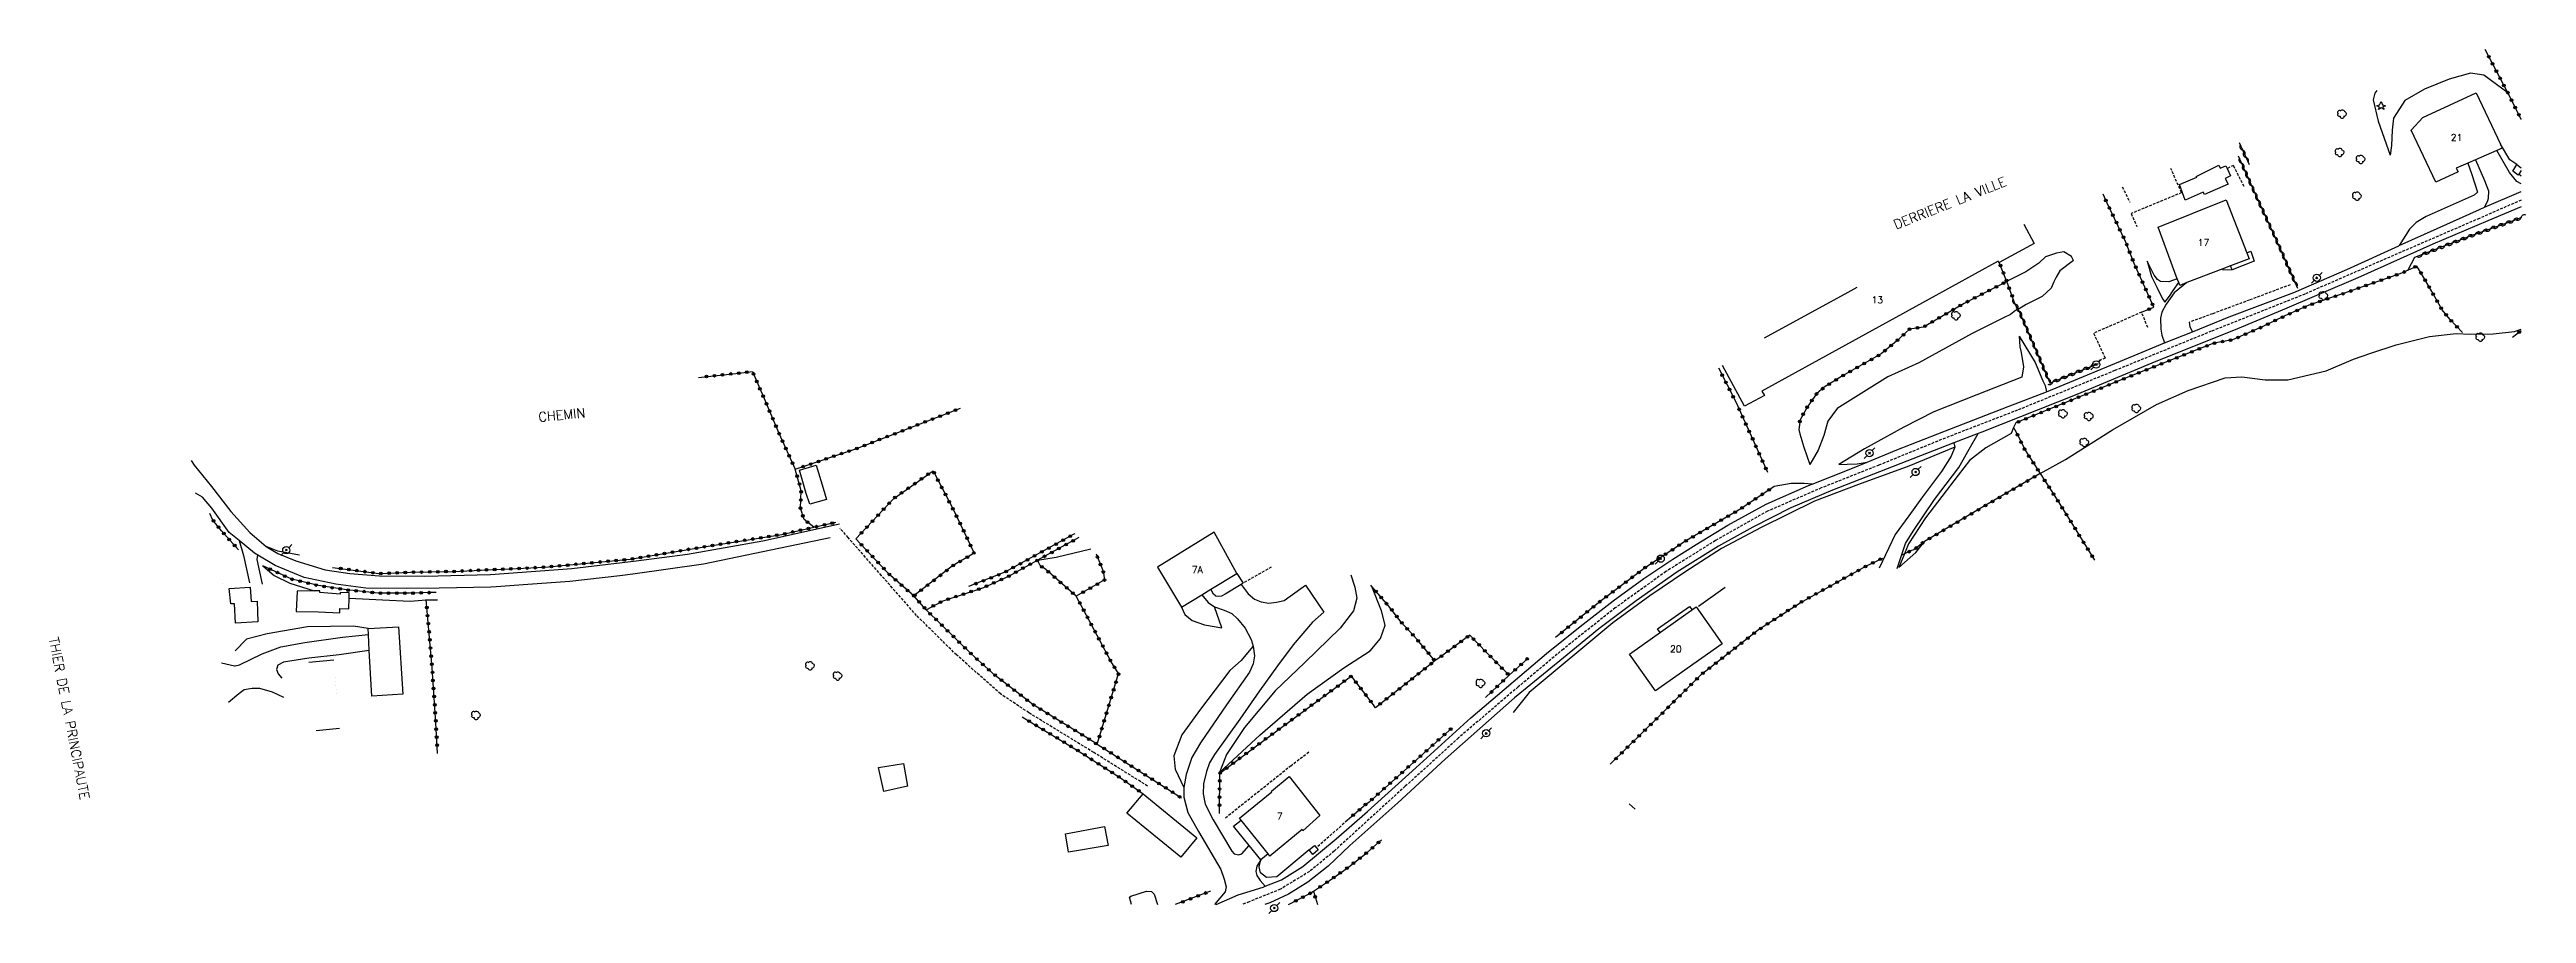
# Model space of a CAD drawing. Header units: millimetres. Extents: x 268000 to 269001, y 118998 to 120000.
# Drawn here: x 268543.8 to 269001, y 118998.4 to 119157.9 of the extents above; entities that cross this region are included whole.
import ezdxf
from ezdxf.enums import TextEntityAlignment as Align

# ---------------------------------------------------------------- set-up
doc = ezdxf.new("R2010")
doc.units = ezdxf.units.MM
doc.linetypes.add('DASHED', pattern=[0.75, 0.5, -0.25])
doc.layers.get('0').update_dxf_attribs({"linetype": 'CONTINUOUS'})
for name, color, linetype in [('W0001', 6, 'DASHED'), ('W0008', 7, 'CONTINUOUS'), ('W0017', 7, 'CONTINUOUS'), ('W0070', 7, 'DASHED'), ('W0071', 7, 'CONTINUOUS'), ('W0101', 7, 'CONTINUOUS'), ('W0104', 1, 'CONTINUOUS'), ('W0105', 7, 'CONTINUOUS'), ('W0112', 1, 'DASHED'), ('W0211', 2, 'CONTINUOUS'), ('W0214', 2, 'CONTINUOUS'), ('W0300', 7, 'CONTINUOUS'), ('W0303', 7, 'CONTINUOUS'), ('W0310', 3, 'CONTINUOUS'), ('W0322', 7, 'CONTINUOUS'), ('W0323', 7, 'CONTINUOUS'), ('W0473', 7, 'CONTINUOUS'), ('W0515', 5, 'CONTINUOUS'), ('W0989', 7, 'CONTINUOUS'), ('W0991', 7, 'CONTINUOUS')]:
    doc.layers.add(name, color=color, linetype=linetype)
doc.styles.get("Standard").update_dxf_attribs({"font": 'romans.shx', "width": 0.85})

msp = doc.modelspace()

# ---------------------------------------------------------------- texts
at = {"layer": 'W0989'}
for s, rotation, p in [('DERRIERE LA VILLE', 21.6927, (268894.56, 119129.54)), ('CHEMIN', 5.5571, (268638.35, 119090.43)), ('THIER DE LA PRINCIPAUTE', 280.9881, (268547.44, 119034.39))]:
    msp.add_text(s, height=1.75, rotation=rotation, dxfattribs=at).set_placement(p, align=Align.MIDDLE_CENTER)
at = {"layer": 'W0991'}
for s, p in [('21', (268988.09, 119141.65)), ('17', (268941.38, 119122.24)), ('13', (268881.16, 119111.65)), ('7A', (268755.64, 119061.85)), ('20', (268843.97, 119047.21)), ('7', (268770.87, 119016.32))]:
    msp.add_text(s, height=1.25, dxfattribs=at).set_placement(p, align=Align.MIDDLE_CENTER)

# ---------------------------------------------------------------- blocks, each defined once
blk = doc.blocks.new('T300')
for p, q in [((-0.8, 0.51), (-0.86, 0.34)), ((-0.86, 0.34), (-0.86, 0.17)), ((-0.86, 0.17), (-0.74, 0.06)), ((-0.69, 0.63), (-0.8, 0.51)), ((-0.8, -0.06), (-0.74, 0.06)), ((-0.74, 0.06), (-0.69, 0.11)), ((-0.57, 0.69), (-0.69, 0.63)), ((-0.46, 0.69), (-0.57, 0.69)), ((-0.29, 0.63), (-0.46, 0.69)), ((-0.29, 0.63), (-0.17, 0.74)), ((-0.23, 0.57), (-0.29, 0.63)), ((-0.17, 0.74), (-0.06, 0.8)), ((-0.06, 0.8), (0.06, 0.8)), ((0.06, 0.8), (0.23, 0.74)), ((0.23, 0.74), (0.34, 0.63)), ((0.34, 0.63), (0.4, 0.51)), ((0.46, 0.46), (0.34, 0.46)), ((0.4, 0.51), (0.4, 0.46)), ((0.57, 0.4), (0.46, 0.46)), ((0.57, 0.4), (0.69, 0.29)), ((0.69, 0.29), (0.74, 0.17)), ((0.74, 0.06), (0.69, -0.17)), ((0.74, 0.17), (0.74, 0.06)), ((-0.8, -0.17), (-0.8, -0.06)), ((-0.8, -0.23), (-0.8, -0.17)), ((-0.74, -0.34), (-0.8, -0.23)), ((-0.69, -0.4), (-0.74, -0.34)), ((-0.51, -0.46), (-0.69, -0.4)), ((-0.4, -0.46), (-0.51, -0.46)), ((-0.4, -0.46), (-0.34, -0.46)), ((-0.34, -0.46), (-0.34, -0.4)), ((-0.34, -0.51), (-0.34, -0.46)), ((-0.29, -0.63), (-0.34, -0.51)), ((-0.17, -0.74), (-0.29, -0.63)), ((-0.06, -0.8), (-0.17, -0.74)), ((0.06, -0.8), (-0.06, -0.8)), ((0.17, -0.74), (0.06, -0.8)), ((0.23, -0.69), (0.17, -0.74)), ((0.29, -0.46), (0.23, -0.46)), ((0.29, -0.63), (0.23, -0.69)), ((0.46, -0.4), (0.29, -0.46)), ((0.34, -0.51), (0.29, -0.63)), ((0.34, -0.51), (0.34, -0.46)), ((0.57, -0.34), (0.46, -0.4)), ((0.63, -0.29), (0.57, -0.34)), ((0.69, -0.17), (0.63, -0.29))]:
    blk.add_line(p, q)
blk = doc.blocks.new('T303')
for p, q in [((-0.77, 0), (-0.28, 0.21)), ((-0.28, -0.21), (-0.77, 0)), ((-0.28, 0.21), (0, 0.83)), ((0, 0.83), (0.28, 0.21)), ((0.28, 0.21), (0.83, 0)), ((0.83, 0), (0.28, -0.21)), ((-0.49, -0.63), (-0.28, -0.21)), ((0, -0.35), (-0.49, -0.63)), ((0.56, -0.63), (0, -0.35)), ((0.28, -0.21), (0.56, -0.63))]:
    blk.add_line(p, q)
blk = doc.blocks.new('T473')
for p, q in [((-0.166667, 0.166667), (0.166667, -0.166667)), ((-0.166667, -0.166667), (0.166667, 0.166667)), ((0.500001, 0.500001), (1.000002, 1.000002)), ((-1.000002, -1.000002), (-0.500001, -0.500001))]:
    blk.add_line(p, q)
blk.add_ellipse((0, 0), major_axis=(0.471405, 0.471405), ratio=1, start_param=5.4977871438, end_param=11.780972451)
blk = doc.blocks.new('t323o')
at = {"color": 0, "linetype": 'Continuous'}
for radius in [0.25, 0.15]:
    blk.add_circle((0, 0), radius, dxfattribs=at)
blk = doc.blocks.new('t322o')
at = {"color": 0, "linetype": 'Continuous'}
for radius in [0.25, 0.15]:
    blk.add_circle((0, 0), radius, dxfattribs=at)
blk = doc.blocks.new('t310o')
at = {"color": 0, "linetype": 'Continuous'}
for centre, start, end in [((-0.5, 0.38), 216.8699, 323.1304), ((0.5, -0.37), 36.8699, 143.1303)]:
    blk.add_arc(centre, 0.625, start, end, dxfattribs=at)

# ---------------------------------------------------------------- linework, layer by layer
at = {"layer": 'W0001'}
msp.add_lwpolyline([(269000, 119130.08), (268992.29, 119126.71), (268976.45, 119119.87), (268960.09, 119112.74), (268942.79, 119105.86), (268924.99, 119098.6), (268907.03, 119091.29), (268893.7, 119086.15), (268881.46, 119081.14), (268870.81, 119076.94), (268860.87, 119072.63), (268851.27, 119067.22), (268842.14, 119061.5), (268832.8, 119054.79), (268823.21, 119047.2), (268814.87, 119040.2), (268803.85, 119030.78), (268794.02, 119021.85), (268780.93, 119009.9), (268776.35, 119006.11), (268770.99, 119002.86), (268765.23, 119000.53), (268763.8, 119000)], dxfattribs=at)
at = {"layer": 'W0008'}
for points in [[(268759.11, 119000), (268763.17, 119001.8), (268767.8, 119003.25), (268768.2, 119003.4), (268771.19, 119004.56), (268775.12, 119007.07), (268781.3, 119012.15), (268787.03, 119017.2), (268796, 119025.26), (268806.16, 119034.52), (268820.07, 119046.34), (268826.32, 119051.37), (268832.43, 119056.07), (268838.04, 119060.19), (268843.4, 119063.79), (268847.74, 119066.49), (268853.58, 119070.07), (268860.67, 119073.94), (268868.43, 119077.38), (268869.14, 119077.65), (268876.29, 119080.49), (268879.27, 119081.72), (268884.76, 119083.99), (268894.86, 119087.89), (268905.32, 119091.96), (268912.41, 119094.71), (268929.29, 119101.71), (268934.19, 119103.7), (268939.32, 119105.78), (268946.1, 119108.52), (268958.03, 119113.02), (268967.84, 119117.24), (268977.42, 119121.65), (268977.48, 119121.68), (268984.51, 119124.85), (268992.31, 119128.35), (268993.24, 119128.75), (269000, 119131.7)], [(269000, 119128.81), (268993.83, 119126.27), (268983.7, 119121.92), (268969.84, 119115.75), (268955.9, 119109.79), (268946.92, 119106.03), (268932.57, 119100.3), (268917.97, 119094.21), (268900.45, 119087.23), (268899.75, 119086.96), (268895.31, 119085.24), (268886.61, 119081.86), (268872.9, 119076.51), (268865.19, 119073.24), (268858.17, 119069.69), (268851.82, 119066.21), (268844.13, 119061.39), (268836.63, 119056.1), (268829.78, 119050.95), (268823.22, 119045.54), (268814.21, 119038.18), (268801.38, 119026.88), (268792.69, 119018.79), (268783.78, 119010.89), (268779.83, 119007.11), (268776.07, 119004.12), (268772.5, 119001.95), (268769.02, 119000.35), (268768.14, 119000)]]:
    msp.add_lwpolyline(points, dxfattribs=at)
at = {"layer": 'W0017'}
for points in [[(268991.59, 119137.54), (268993.25, 119133.73), (268993.98, 119131.8), (268993.93, 119130.35), (268993.78, 119129.93), (268993.24, 119128.75)], [(269000, 119133.06), (268999.2, 119133.49), (268997.86, 119135.18), (268995.5, 119139.26)], [(268938.3, 119114.85), (268935.98, 119112.97), (268934.46, 119110.87), (268933.66, 119109.39), (268933.45, 119108.29), (268933.5, 119106.27), (268933.7, 119105.12), (268934.19, 119103.7)], [(268939.32, 119105.78), (268938.93, 119106.67), (268938.8, 119107.56)], [(268884.81, 119062.09), (268886.38, 119066.66), (268887.77, 119068.98), (268891.7, 119074.79), (268896.2, 119080.72), (268898.13, 119084.07), (268899.75, 119086.96)], [(268895.31, 119085.24), (268895.49, 119084.44), (268894.77, 119082.83), (268893.03, 119079.96), (268889.51, 119075.28), (268886.97, 119071.76), (268884.47, 119068.37), (268883.27, 119065.86), (268881.51, 119062.1)], [(268578.79, 119067.24), (268579.6, 119064.49), (268580.7, 119059.44)], [(268583.09, 119059.14), (268582.09, 119063.74), (268582.26, 119064.51)], [(268756.46, 119057.19), (268757.66, 119055.76), (268758.85, 119054.97), (268760.59, 119054.37), (268762.01, 119053.74), (268763.04, 119052.79), (268764.47, 119051.04), (268765.57, 119048.96), (268765.94, 119047.72), (268766.21, 119045.95), (268765.93, 119044.45), (268765.27, 119042.9), (268761.03, 119036.87), (268756.24, 119029.9), (268754.63, 119027.16), (268753.6, 119024.04), (268753.14, 119021.6), (268753.15, 119019.87), (268753.91, 119017.02), (268755.87, 119013.48), (268760, 119006.46), (268760.62, 119004.7), (268760.95, 119003.29), (268760.8, 119002.36), (268758.8, 119000)], [(268763.72, 119059.13), (268765.05, 119057.37), (268766.18, 119056.42), (268767.43, 119055.92), (268768.85, 119055.67), (268770.26, 119055.85), (268771.66, 119056.18), (268772.81, 119056.96), (268775.62, 119058.97), (268778.99, 119053.99), (268776.92, 119052.18), (268773.37, 119047.98), (268770.42, 119044.08), (268767.12, 119039.49), (268763.48, 119034.24), (268758.85, 119027.72), (268757.87, 119026.21), (268757.34, 119024.6), (268756.78, 119022.32), (268756.7, 119020.45), (268757.1, 119018.53), (268758.57, 119015.63), (268762.01, 119009.85), (268762.47, 119009.41), (268763.24, 119009.19), (268763.88, 119009.38), (268765.23, 119010.89)], [(268575.51, 119044.64), (268577.96, 119044.11), (268578.03, 119044.09), (268578.86, 119044.28), (268583.06, 119046.3), (268586.48, 119047.6), (268590.92, 119048.37), (268597.86, 119049.36), (268602.65, 119049.87)], [(268602.82, 119046.92), (268597.25, 119046.15), (268591.63, 119045.48), (268586.96, 119044.77), (268585.91, 119044.23), (268585.71, 119043.43), (268585.99, 119042.63), (268586.68, 119041.81)], [(268587.04, 119038.26), (268584.97, 119039.2), (268582.64, 119039.91), (268581.17, 119039.88), (268579.73, 119039.64), (268578.96, 119039.11), (268578.91, 119039.07), (268578.71, 119038.94), (268576.82, 119037.34)], [(268767.36, 119008.28), (268766.62, 119007.1), (268766.44, 119006.14), (268766.61, 119005.4), (268767.22, 119004.47), (268768.2, 119003.4)]]:
    msp.add_lwpolyline(points, dxfattribs=at)
at = {"layer": 'W0070'}
msp.add_lwpolyline([(268746.47, 119021.9), (268736.54, 119028.09), (268724.66, 119035.36), (268724.57, 119035.43), (268719.35, 119038.9), (268713.17, 119044.37), (268711.21, 119046.1), (268703.83, 119053.39), (268697.37, 119060.74), (268691.2, 119067.76), (268689.67, 119069.5)], dxfattribs=at)
at = {"layer": 'W0071'}
for points in [[(268569.93, 119082), (268570.47, 119081.16), (268573.7, 119077.19), (268577.26, 119072.57), (268580.75, 119068.72), (268583.8, 119066.15), (268585.91, 119064.86), (268589.25, 119063.5), (268594.64, 119061.81), (268599.24, 119061.15), (268604.67, 119060.68), (268613.03, 119060.63), (268625.17, 119060.95), (268640.19, 119062.09), (268652.08, 119063.5), (268661.54, 119064.73), (268675.48, 119067.15), (268689.61, 119070.33)], [(268687.88, 119067.72), (268681.65, 119066.43), (268664.53, 119062.86), (268651.45, 119061.04), (268649.06, 119060.7), (268639.86, 119059.66), (268632.94, 119059.16), (268632.05, 119059.09), (268626.26, 119058.66), (268625.22, 119058.59), (268615.69, 119058.44), (268609.64, 119058.35), (268602.16, 119058.45), (268596.61, 119059.18), (268590.8, 119060.43), (268585.45, 119062.62), (268582.26, 119064.51), (268581.62, 119064.88), (268578.79, 119067.24), (268576.98, 119068.74), (268573.75, 119073.23), (268572.03, 119075.21), (268570.76, 119075.95)]]:
    msp.add_lwpolyline(points, dxfattribs=at)
at = {"layer": 'W0101'}
for points in [[(268984.22, 119133.42), (268979.69, 119143), (268981.88, 119145.35), (268991.69, 119149.88), (268996.16, 119140.39), (268996.16, 119140.39), (268996.49, 119139.69), (268995.5, 119139.26), (268991.59, 119137.54), (268990.14, 119136.91), (268988.02, 119135.98), (268988.39, 119135.31)], [(268936.98, 119114.34), (268936.79, 119114.86), (268936.53, 119115.55), (268932.98, 119125.08), (268945.53, 119130.14), (268949.34, 119120.36), (268949.77, 119119.26), (268946.35, 119117.94), (268944.94, 119117.4), (268938.3, 119114.85)], [(268752.75, 119054.93), (268756.46, 119057.19), (268758.15, 119058.23), (268762.96, 119061.17), (268758.73, 119068.77), (268748.33, 119062.33)], [(268840.24, 119039.46), (268835.42, 119046.27), (268847.71, 119054.96), (268852.52, 119048.16)]]:
    msp.add_lwpolyline(points, close=True, dxfattribs=at)
for points in [[(268908.21, 119125.66), (268910.14, 119122.06), (268903.65, 119118.56), (268903.62, 119118.54), (268903.46, 119118.8), (268890.76, 119111.8), (268859.85, 119094.83)], [(268860.35, 119104.68), (268875.8, 119113.11), (268877.42, 119114.01)], [(268859.85, 119094.83), (268860.31, 119094.03), (268856.67, 119092.01), (268852.58, 119099.57)], [(268591.68, 119044.76), (268596.24, 119045.23)], [(268597.29, 119032.54), (268592.98, 119032.1)], [(268769.43, 119020.81), (268769.34, 119020.94), (268772.59, 119023.66), (268778.29, 119016.43), (268775.14, 119013.64), (268774.98, 119013.87)], [(268774.98, 119013.87), (268769.02, 119008.98), (268768.7, 119009.38), (268763.74, 119015.62), (268763.45, 119015.98), (268769.43, 119020.81)]]:
    msp.add_lwpolyline(points, dxfattribs=at)
at = {"layer": 'W0101', "const_width": 0.002}
msp.add_lwpolyline([(268596.24, 119045.23), (268597.29, 119032.54)], dxfattribs=at)
for points in [[(268769.43, 119020.81), (268769.43, 119020.81)], [(268774.98, 119013.87), (268774.98, 119013.87)]]:
    msp.add_lwpolyline(points, close=True, dxfattribs=at)
at = {"layer": 'W0104'}
for points in [[(268937.99, 119130.08), (268936.91, 119132.99), (268940.11, 119134.33), (268940.04, 119134.46), (268944.22, 119136.55), (268944.45, 119135.97), (268945.51, 119136.43), (268945.75, 119135.91), (268946.36, 119134.57), (268945.37, 119134.09), (268945.89, 119133), (268941.58, 119131.1), (268941.32, 119131.55)], [(268684.1, 119073.92), (268683.44, 119075.94), (268682.25, 119080.19), (268685.32, 119081.13), (268686.61, 119076.91), (268687.2, 119074.8)], [(268578.12, 119051.95), (268577.91, 119055.53), (268577.27, 119055.53), (268576.93, 119058.38), (268580.8, 119058.61), (268581.03, 119055.96), (268582.1, 119056.02), (268582.24, 119052.22)], [(268597.39, 119053.86), (268597.39, 119054.7), (268599.05, 119054.59), (268599.1, 119056.6), (268599.13, 119057.56), (268597.44, 119057.66), (268597.47, 119057.31), (268593.67, 119057.62), (268593.7, 119057.97), (268592.64, 119057.95), (268589.52, 119057.9), (268589.31, 119054.13), (268593.46, 119054.08)], [(268603.29, 119038.52), (268602.82, 119046.92), (268602.65, 119049.87), (268602.59, 119050.98), (268608.21, 119051.3), (268609.01, 119038.87)], [(268697.79, 119020.91), (268696.79, 119025.32), (268701.39, 119026.09), (268702.14, 119021.9)], [(268752.6, 119008.74), (268742.65, 119016.91), (268745.67, 119020.44), (268755.53, 119012.34)], [(268731.85, 119009.71), (268731.32, 119013.07), (268738.52, 119014.44), (268739.2, 119010.92)]]:
    msp.add_lwpolyline(points, close=True, dxfattribs=at)
for points in [[(268949.34, 119120.36), (268950.08, 119120.63), (268950.7, 119118.8), (268946.64, 119117.23), (268946.35, 119117.94)], [(268859.85, 119094.83), (268859.85, 119094.83)], [(268762.96, 119061.17), (268764.13, 119059.38), (268763.72, 119059.13), (268760.78, 119057.3), (268760.11, 119056.98), (268759.57, 119056.87), (268759.05, 119056.93), (268758.63, 119057.35), (268758.15, 119058.23)], [(268841.06, 119050.26), (268840.61, 119050.9), (268846.5, 119055.07), (268846.96, 119054.43)], [(268848.14, 119055.09), (268853.05, 119058.6)], [(268768.7, 119009.38), (268767.36, 119008.28), (268765.23, 119010.89), (268762.34, 119014.46), (268763.74, 119015.62)]]:
    msp.add_lwpolyline(points, dxfattribs=at)
at = {"layer": 'W0105'}
for points in [[(268999.45, 119134.71), (268998.47, 119135.4), (268999.17, 119136.63), (269000, 119136.02)], [(269000, 119135.56), (268999.56, 119134.88), (268999.45, 119134.71)], [(268946.64, 119117.23), (268945.01, 119117.12), (268944.94, 119117.4)]]:
    msp.add_lwpolyline(points, dxfattribs=at)
msp.add_lwpolyline([(268776.99, 119009.26), (268776.3, 119010.12), (268777.29, 119010.93), (268777.64, 119010.49), (268777.94, 119010.1)], close=True, dxfattribs=at)
at = {"layer": 'W0112'}
for points in [[(268926.37, 119132.54), (268927.77, 119129.67)], [(268937.32, 119131.46), (268935.34, 119135.93)], [(268948.85, 119132.57), (268946.9, 119136.49), (268945.75, 119135.91)], [(268937.32, 119131.46), (268928.02, 119127.6), (268929.07, 119125.18)], [(268957.38, 119114.45), (268949.86, 119111.63), (268943.09, 119109.11), (268938.8, 119107.56)], [(268931.08, 119106.54), (268929.93, 119109.38), (268921.08, 119105.49), (268923.24, 119100.89), (268921.9, 119100.37)], [(268769.3, 119062.31), (268764.13, 119059.38)], [(268776.24, 119028.14), (268772.96, 119025.64), (268760.72, 119015.88)], [(268783.3, 119015.54), (268777.64, 119010.49)]]:
    msp.add_lwpolyline(points, dxfattribs=at)
at = {"layer": 'W0211'}
for points in [[(268973.38, 119150.33), (268973.01, 119149.84), (268972.7, 119148.62), (268973.6, 119144.65), (268975.8, 119138.35)], [(268990.14, 119136.91), (268990.89, 119134.83), (268991.93, 119131.52), (268991.32, 119131), (268982.44, 119127.05), (268980.62, 119125.97), (268979.38, 119124.7), (268977.48, 119121.68)], [(268999.17, 119136.63), (268997.91, 119137.52), (268996.16, 119140.39)], [(268996.16, 119140.39), (268996.16, 119140.39)], [(269000, 119134.53), (268999.56, 119134.88)], [(268917.35, 119118.95), (268917.02, 119119.65), (268915.57, 119120.5), (268914.26, 119120.3), (268912.21, 119119.61), (268910.97, 119118.44), (268908.58, 119116.85), (268905.1, 119115.09)], [(268936.53, 119115.55), (268934.98, 119114.97), (268933.41, 119115.05), (268932.86, 119115.43), (268932.28, 119116.23), (268930.97, 119118.79)], [(268980.32, 119119.47), (268979.09, 119117.13)], [(268907.36, 119104.94), (268907.44, 119103.02), (268907.71, 119101.96), (268908.15, 119099.3), (268907.84, 119097.38), (268899.5, 119094.1), (268891.6, 119090.96), (268886.08, 119088.18), (268878.8, 119084.18), (268874.08, 119081.25)], [(268866.65, 119087.7), (268866.88, 119086.93), (268867.61, 119084.47), (268868.69, 119081.27)], [(268906.29, 119088.07), (268905.85, 119086.98), (268901.19, 119084.34), (268898.19, 119081.98), (268896.1, 119079.27), (268890.04, 119071.42), (268886.9, 119066.59), (268886.16, 119064.76), (268885.15, 119062.27)], [(268895.49, 119084.44), (268886.96, 119080.93), (268877.66, 119077.55), (268869.57, 119074.5), (268859.73, 119069.64), (268852.42, 119065.76), (268845.82, 119061.51), (268839.18, 119056.99), (268832.33, 119052.06), (268816.89, 119039.14), (268813.97, 119035.49)], [(268869.14, 119077.65), (268867.65, 119077.74), (268865.26, 119077.75), (268862.12, 119077.22)], [(268784, 119060.9), (268784.7, 119058.61), (268785.07, 119056.59), (268784.45, 119054.24), (268782.03, 119051.05), (268775.48, 119044.71), (268770.01, 119039.5), (268764.36, 119032.68), (268761.06, 119027.75), (268759.74, 119024.4)], [(268752.75, 119054.93), (268753.36, 119053.54), (268754.68, 119052.46), (268756.96, 119051.68), (268760.18, 119051.13)], [(268602.59, 119050.98), (268599.91, 119051.41), (268591.41, 119051.32), (268583.99, 119050.02), (268580.15, 119049.02), (268578.03, 119046.89)], [(268765.94, 119047.72), (268765.24, 119046.88), (268763.72, 119045.07), (268761.68, 119043.22), (268756.22, 119036.12), (268752.77, 119031.35), (268751.29, 119027.45), (268751.57, 119025.02), (268753.14, 119021.6)], [(268776.3, 119010.12), (268770.34, 119005.13), (268768.41, 119005.01), (268767.32, 119005.87), (268767.05, 119006.99), (268767.36, 119008.28)]]:
    msp.add_lwpolyline(points, dxfattribs=at)
at = {"layer": 'W0214'}
for points in [[(268997.54, 119149.87), (268993.09, 119153.13), (268990.62, 119153.53), (268986.71, 119152.4), (268982.14, 119150.57), (268978.5, 119148.45), (268976.45, 119145.23), (268976.21, 119142.98), (268976.07, 119140.19), (268975.8, 119138.35)], [(268917.35, 119118.95), (268914.83, 119117.03), (268914.17, 119115.87), (268913.76, 119115), (268913.22, 119113.81), (268911.6, 119112.29), (268908.63, 119110.79), (268907.32, 119110.01), (268907.13, 119109.92), (268906.65, 119109.68), (268905.76, 119108.94), (268904.45, 119108.35), (268898.67, 119105.45), (268888.8, 119100.01), (268883.08, 119097.46), (268873.77, 119091.61), (268872.03, 119089.29), (268871.28, 119086.65), (268870.27, 119083.91), (268868.69, 119081.27)], [(268930.97, 119118.79), (268931.77, 119116), (268932.74, 119114.02), (268933.2, 119113.07), (268933.85, 119111.79), (268934.21, 119111.21), (268935.1, 119112.34), (268935.77, 119113.38), (268936.79, 119114.86)], [(268907.36, 119104.94), (268910.29, 119100.09), (268911.7, 119096.74), (268912.15, 119095.88), (268912.41, 119094.71)], [(268911.23, 119079.59), (268915.89, 119082.16), (268924.6, 119087.68), (268932.71, 119092.37), (268938.56, 119094.92), (268945.34, 119097.29), (268948.45, 119097.47), (268952.72, 119096.9), (268956.95, 119096.9), (268964.02, 119098.57), (268969.07, 119100.69), (268972.27, 119101.84), (268976.91, 119103.35), (268983.08, 119104.88), (268988.02, 119105.44), (268990.65, 119105.33), (268994.82, 119105.36), (268998.76, 119105.85), (269000, 119106.24)], [(268874.08, 119081.25), (268875.62, 119081.33), (268877.45, 119081.41), (268879.27, 119081.72)], [(268589.96, 119064.53), (268585.93, 119065.29), (268583.8, 119066.15)], [(268726.15, 119063.59), (268729.6, 119064.18), (268736, 119065.68)], [(268885.15, 119062.27), (268888.26, 119065.03), (268889.85, 119067.03)], [(268583.15, 119062.56), (268585.28, 119060.79), (268588.12, 119059.34), (268592.64, 119057.95)], [(268599.1, 119056.6), (268605.27, 119056.28), (268610.34, 119056.06), (268613.32, 119056.3), (268613.8, 119056.3), (268615.43, 119056.29)], [(268760.18, 119051.13), (268758.85, 119054.97)], [(268759.74, 119024.4), (268767.26, 119031.33), (268775.92, 119038.88), (268782.71, 119043.71), (268787.55, 119046.86), (268789.46, 119049.15), (268790.3, 119051.57), (268789.67, 119054.26), (268787.88, 119058.71)]]:
    msp.add_lwpolyline(points, dxfattribs=at)
at = {"layer": 'W0310'}
for points in [[(268947.78, 119138.27), (268950.88, 119131.24), (268954.74, 119122.87), (268958.72, 119113.83)], [(268947.94, 119140.7), (268949.78, 119136.65)], [(269000, 119126.9), (268999.22, 119126.52), (268990.61, 119123.44), (268980.32, 119119.47)], [(268921.9, 119099.88), (268913.05, 119096.28), (268907.65, 119108.91), (268907.13, 119109.92), (268906.57, 119111.01)]]:
    msp.add_lwpolyline(points, dxfattribs=at)
at = {"layer": 'W0322'}
for points in [[(268997.54, 119149.87), (268993.33, 119157.88)], [(268905.1, 119115.09), (268905.05, 119115.07), (268897.18, 119111.02), (268889.71, 119106.65), (268887.08, 119106.25), (268884.73, 119104.05), (268881.86, 119101.68), (268874.71, 119097.61), (268871.36, 119095.53), (268869.96, 119094.3), (268868.31, 119092.04), (268866.89, 119089.53), (268866.65, 119087.7)], [(268979.09, 119117.13), (268978.27, 119116.74), (268967.02, 119112.76), (268960.81, 119110.66), (268956.37, 119108.7), (268952.22, 119106.68), (268946.72, 119104.29), (268943.29, 119103.65), (268940.16, 119102.44), (268927.09, 119097.26), (268906.73, 119088.95), (268906.29, 119088.07)], [(268851.86, 119099.1), (268855.05, 119092.81)], [(268862.12, 119077.22), (268855.97, 119073.1), (268845.91, 119067.21), (268838.35, 119062.24), (268829.98, 119055.99), (268821.77, 119049.32)], [(268737.19, 119029.62), (268725.27, 119036.97), (268724.52, 119037.55), (268718.34, 119042.32), (268714.51, 119045.75), (268713.82, 119046.37), (268705.59, 119054.46), (268703.34, 119057), (268699.02, 119060.76), (268698.17, 119061.66), (268694.39, 119065.66), (268692.63, 119067.53)], [(268733.78, 119067.76), (268726.15, 119063.59)], [(268575.77, 119059.3), (268575.77, 119059.32)], [(268615.16, 119057.64), (268614.09, 119057.61), (268610.24, 119057.5), (268604.43, 119057.53), (268598.65, 119058.11), (268593.45, 119058.9), (268588.54, 119060.07), (268583.15, 119062.56)], [(268737.19, 119029.62), (268745.85, 119024.11), (268752.72, 119019.7)], [(268758.07, 119002.49), (268751.59, 119000)]]:
    msp.add_lwpolyline(points, dxfattribs=at)
at = {"layer": 'W0323'}
for points in [[(269000, 119144.99), (268999.97, 119145.05), (268997.54, 119149.87)], [(268929.93, 119109.38), (268932.17, 119110.3), (268930.28, 119114.58), (268928.58, 119118.35), (268926.97, 119122.41), (268923.58, 119129.5), (268922.84, 119131.2)], [(268906.57, 119111.01), (268905.89, 119112.84), (268905.05, 119115.07), (268904.89, 119115.51), (268903.65, 119118.56)], [(268979.09, 119117.13), (268980.76, 119117.91)], [(268989.2, 119105.64), (268986.81, 119108.09), (268985.42, 119109.81), (268983.49, 119113.22), (268981.71, 119116.29), (268980.76, 119117.91)], [(268998.43, 119104.8), (269000, 119105.99)], [(268663.56, 119097.34), (268671.04, 119098.14), (268673.53, 119098.41), (268675.7, 119093.45), (268678.42, 119087.08), (268681.45, 119080.39)], [(268681.45, 119080.39), (268692.62, 119084.16), (268711.91, 119091.65)], [(268855.05, 119092.81), (268858.21, 119085.87), (268860.89, 119079.85)], [(268906.29, 119088.07), (268907.07, 119086.67), (268908.44, 119083.89), (268911.23, 119079.59)], [(268684.87, 119069.68), (268683.06, 119071.12), (268682.4, 119073.2), (268682.55, 119076.42), (268681.45, 119080.39)], [(268692.63, 119067.53), (268699.63, 119075), (268706.87, 119080.08), (268710.45, 119073.26), (268712.63, 119068.8), (268714.43, 119064.87), (268710.49, 119062.55), (268703.34, 119057)], [(268911.23, 119079.59), (268901.21, 119073.73), (268889.85, 119067.03), (268888.42, 119065.89), (268887.91, 119065.54), (268887.3, 119065.31), (268886.16, 119064.76), (268885.67, 119064.52)], [(268911.23, 119079.59), (268914.35, 119074.77), (268916.17, 119071.87), (268917.21, 119070.21), (268919.75, 119065.99), (268921.24, 119063.63)], [(268578.7, 119065.52), (268575.55, 119068.99), (268573.96, 119071.01), (268573.36, 119072.19)], [(268596.04, 119062.24), (268604.6, 119061.15), (268610.45, 119061.37), (268618.24, 119061.52), (268635.21, 119062.3), (268650.96, 119063.78), (268665.34, 119066.2), (268678.99, 119068.37), (268684.87, 119069.68), (268688.91, 119070.59)], [(268733.02, 119068.47), (268732.75, 119068.32), (268720.1, 119061.36), (268713.41, 119058.71)], [(268736.96, 119064.79), (268738.27, 119061.58), (268738.52, 119059.95), (268733.3, 119056.94)], [(268831.86, 119025.91), (268841.15, 119035.03), (268848.65, 119042.47), (268859.26, 119050.77), (268866.89, 119055.74), (268879.18, 119062.54), (268882.15, 119063.98)], [(268705.59, 119054.46), (268708.73, 119056.11), (268716.22, 119058.56), (268720.83, 119060.65), (268726.15, 119063.59)], [(268733.3, 119056.94), (268727.7, 119061.86), (268726.65, 119062.6), (268726.15, 119063.59)], [(268615.39, 119027.93), (268615.12, 119033.56), (268614.41, 119043.75), (268613.32, 119056.3), (268613.32, 119056.31)], [(268737.19, 119029.62), (268739.3, 119036.7), (268741.12, 119042.66), (268739.66, 119044.97), (268735.64, 119052.56), (268733.3, 119056.94)], [(268799.5, 119045.01), (268796.23, 119048.93), (268793.3, 119052.14), (268790.92, 119055.18), (268787.88, 119058.71), (268787.65, 119058.98)], [(268813.2, 119042.34), (268809.09, 119046.48), (268805.95, 119049.76), (268800.3, 119045.59), (268799.5, 119045.01)], [(268759.75, 119016.85), (268759.78, 119024.26), (268768.23, 119030.58), (268784.07, 119042.2), (268788.32, 119036.65)], [(268799.5, 119045.01), (268788.51, 119036.36), (268788.32, 119036.65)], [(268813.2, 119042.34), (268808.84, 119038.23)], [(268816.59, 119045.41), (268813.2, 119042.34)], [(268723.35, 119034.67), (268724.52, 119033.96), (268733.67, 119028.42), (268741.47, 119023.4), (268745.67, 119020.44)], [(268802.66, 119032.64), (268787.34, 119018.94), (268786.74, 119018.52), (268783.3, 119015.54)], [(268835.36, 119018.62), (268836.46, 119017.64)], [(268777.1, 119002.47), (268780.07, 119004.48), (268783.29, 119006.76), (268786.99, 119009.64), (268789.28, 119011.63), (268789.63, 119011.94)], [(268772.49, 119000), (268776.18, 119001.92), (268777.1, 119002.47)], [(268777.1, 119002.47), (268777.82, 119000)]]:
    msp.add_lwpolyline(points, dxfattribs=at)
at = {"layer": 'W0515'}
msp.add_lwpolyline([(268743.51, 119000), (268743.11, 119001.41), (268743.4, 119001.57), (268746.25, 119002.48), (268747.17, 119002.41), (268747.68, 119001.93), (268748.32, 119000)], dxfattribs=at)

# ---------------------------------------------------------------- block references
at = {"layer": 'W0300', "rotation": 359.9999899820874}
for p in [(268966.97, 119145.96), (268966.52, 119138.87), (268970.41, 119137.58), (268969.73, 119130.78), (268895.7, 119108.74), (268963.53, 119112.4), (268992.49, 119104.76), (268915.44, 119090.61), (268929, 119091.59), (268920.23, 119090.14), (268919.4, 119085.32), (268684.18, 119044.09), (268689.28, 119042.21), (268807.95, 119040.85), (268622.55, 119034.95)]:
    msp.add_blockref('T300', p, dxfattribs=at)
at = {"layer": 'W0303', "rotation": 359.9999899820874}
msp.add_blockref('T303', (268974.14, 119147.46), dxfattribs=at)
at = {"layer": 'W0310'}
for p, rotation in [((268948.38, 119136.9), 293.8330303042094), ((268948.56, 119139.33), 294.446099420911), ((268949.18, 119137.97), 294.446099420911), ((268948.99, 119135.52), 293.8330303042094), ((268949.59, 119134.15), 293.8330303042094), ((268950.2, 119132.78), 293.8330303042094), ((268950.81, 119131.41), 293.8330303042094), ((268951.43, 119130.04), 294.7269428769309), ((268952.06, 119128.68), 294.7269428769309), ((268952.69, 119127.32), 294.7269428769309), ((268953.31, 119125.96), 294.7269428769309), ((268953.94, 119124.59), 294.7269428769309), ((268954.57, 119123.23), 294.7269428769309), ((268988.72, 119122.71), 201.0751720033877), ((268990.12, 119123.25), 201.0751720033877), ((268991.53, 119123.77), 199.7436590294431), ((268992.94, 119124.27), 199.7436590294431), ((268994.35, 119124.78), 199.7436590294431), ((268995.76, 119125.29), 199.7436590294431), ((268997.17, 119125.79), 199.7436590294431), ((268998.59, 119126.3), 199.7436590294431), ((268999.97, 119126.88), 205.2645368968288), ((268955.18, 119121.86), 293.8000149917095), ((268955.79, 119120.49), 293.8000149917095), ((268956.39, 119119.12), 293.8000149917095), ((268957, 119117.74), 293.8000149917095), ((268981.72, 119120.01), 201.0751720033877), ((268983.12, 119120.55), 201.0751720033877), ((268984.52, 119121.09), 201.0751720033877), ((268985.92, 119121.63), 201.0751720033877), ((268987.32, 119122.17), 201.0751720033877), ((268957.6, 119116.37), 293.8000149917095), ((268958.21, 119115), 293.8000149917095), ((268906.64, 119110.88), 117.0859075514587), ((268907.33, 119109.54), 117.0611061396961), ((268907.96, 119108.18), 113.1509102642952), ((268908.55, 119106.8), 113.1509102642952), ((268909.14, 119105.43), 113.1509102642952), ((268909.73, 119104.05), 113.1509102642952), ((268910.32, 119102.67), 113.1509102642952), ((268910.91, 119101.29), 113.1509102642952), ((268911.5, 119099.91), 113.1509102642952), ((268912.09, 119098.53), 113.1509102642952), ((268912.68, 119097.15), 113.1509102642952), ((268913.56, 119096.49), 202.1320097673515), ((268914.95, 119097.06), 202.1320097673515), ((268916.34, 119097.62), 202.1320097673515), ((268917.73, 119098.19), 202.1320097673515), ((268919.12, 119098.75), 202.1320097673515), ((268920.51, 119099.32), 202.1320097673515)]:
    msp.add_blockref('t310o', p, dxfattribs=dict(at, rotation=rotation))
at = {"layer": 'W0322'}
for p, rotation in [((268994.03, 119156.56), 117.7082411244947), ((268994.73, 119155.23), 117.7082411244947), ((268995.42, 119153.9), 117.7082411244947), ((268996.12, 119152.57), 117.7082411244947), ((268996.82, 119151.24), 117.7082411244947), ((268997.52, 119149.92), 117.7082411244947), ((268903.13, 119114.08), 207.2218650863141), ((268904.46, 119114.76), 207.2218650863141), ((268969.95, 119113.8), 199.4520166579718), ((268971.36, 119114.3), 199.4520166579718), ((268972.77, 119114.8), 199.4520166579718), ((268974.19, 119115.3), 199.4520166579718), ((268975.6, 119115.8), 199.4520166579718), ((268977.02, 119116.3), 199.4520166579718), ((268978.43, 119116.81), 205.3190715025703), ((268893.89, 119109.09), 210.2831433671868), ((268895.18, 119109.85), 210.2831433671868), ((268896.48, 119110.61), 210.2831433671868), ((268897.79, 119111.33), 207.2218650863141), ((268899.13, 119112.02), 207.2218650863141), ((268900.46, 119112.7), 207.2218650863141), ((268901.79, 119113.39), 207.2218650863141), ((268957.3, 119109.11), 203.8307086745562), ((268958.67, 119109.72), 203.8307086745562), ((268960.04, 119110.32), 203.8307086745562), ((268961.44, 119110.87), 198.7253666518278), ((268962.86, 119111.35), 198.7253666518278), ((268964.28, 119111.84), 198.7253666518278), ((268965.7, 119112.32), 198.7253666518278), ((268967.12, 119112.8), 199.4520166579718), ((268968.53, 119113.3), 199.4520166579718), ((268885.98, 119105.22), 223.0761888809777), ((268887.08, 119106.25), 223.0761888809777), ((268888.56, 119106.48), 188.785492368384), ((268890, 119106.83), 210.2831433671868), ((268891.3, 119107.58), 210.2831433671868), ((268892.59, 119108.34), 210.2831433671868), ((268947.75, 119104.74), 203.4760710273304), ((268949.13, 119105.34), 203.4760710273304), ((268950.51, 119105.93), 203.4760710273304), ((268951.88, 119106.53), 203.4760710273304), ((268953.24, 119107.17), 205.9769675755028), ((268954.58, 119107.83), 205.9769675755028), ((268955.93, 119108.49), 205.9769675755028), ((268880.07, 119100.66), 209.6438108380906), ((268881.37, 119101.4), 209.6438108380906), ((268882.58, 119102.28), 219.5193610491594), ((268883.74, 119103.23), 219.5193610491594), ((268884.89, 119104.2), 223.0761888809777), ((268935.02, 119100.4), 201.605414703118), ((268936.42, 119100.95), 201.605414703118), ((268937.81, 119101.51), 201.605414703118), ((268939.2, 119102.06), 201.605414703118), ((268940.6, 119102.61), 201.1648510961284), ((268942, 119103.15), 201.1648510961284), ((268943.4, 119103.67), 190.5459480616253), ((268944.88, 119103.95), 190.5459480616253), ((268946.35, 119104.22), 190.5459480616253), ((268852.54, 119097.76), 296.8892105445399), ((268853.22, 119096.43), 296.8892105445399), ((268872.3, 119096.12), 211.8436268932544), ((268873.58, 119096.91), 211.8436268932544), ((268874.85, 119097.69), 209.6438108380906), ((268876.16, 119098.44), 209.6438108380906), ((268877.46, 119099.18), 209.6438108380906), ((268878.76, 119099.92), 209.6438108380906), ((268923.88, 119095.95), 202.2174583948115), ((268925.27, 119096.52), 202.2174583948115), ((268926.66, 119097.08), 202.2174583948115), ((268928.05, 119097.64), 201.605414703118), ((268929.44, 119098.19), 201.605414703118), ((268930.84, 119098.75), 201.605414703118), ((268932.23, 119099.3), 201.605414703118), ((268933.63, 119099.85), 201.605414703118), ((268853.89, 119095.09), 296.8892105445399), ((268854.57, 119093.75), 296.8892105445399), ((268868.2, 119091.84), 240.4888271127265), ((268869.06, 119093.07), 233.8882640528313), ((268869.94, 119094.28), 233.8882640528313), ((268871.07, 119095.27), 221.2813313100982), ((268911.38, 119090.84), 202.2174583948115), ((268912.77, 119091.41), 202.2174583948115), ((268914.16, 119091.98), 202.2174583948115), ((268915.55, 119092.55), 202.2174583948115), ((268916.93, 119093.11), 202.2174583948115), ((268918.32, 119093.68), 202.2174583948115), ((268919.71, 119094.25), 202.2174583948115), ((268921.1, 119094.82), 202.2174583948115), ((268922.49, 119095.38), 202.2174583948115), ((268866.85, 119089.19), 262.4976632283165), ((268867.46, 119090.54), 240.4888271127265), ((268907.21, 119089.14), 202.2174583948115), ((268908.6, 119089.71), 202.2174583948115), ((268909.99, 119090.28), 202.2174583948115), ((268856.19, 119073.25), 213.8080746939222), ((268857.44, 119074.09), 213.8080746939222), ((268858.69, 119074.92), 213.8080746939222), ((268859.93, 119075.76), 213.8080746939222), ((268861.18, 119076.59), 213.8080746939222), ((268848.44, 119068.69), 210.3441800249636), ((268849.73, 119069.45), 210.3441800249636), ((268851.02, 119070.21), 210.3441800249636), ((268852.32, 119070.97), 210.3441800249636), ((268853.61, 119071.72), 210.3441800249636), ((268854.91, 119072.48), 210.3441800249636), ((268693.66, 119066.44), 133.3273754121758), ((268694.69, 119065.35), 133.3070940370592), ((268695.72, 119064.26), 133.3070940370592), ((268727.46, 119064.31), 208.6496094922004), ((268728.78, 119065.03), 208.6496094922004), ((268730.1, 119065.75), 208.6496094922004), ((268731.41, 119066.47), 208.6496094922004), ((268732.73, 119067.19), 208.6496094922004), ((268840.84, 119063.88), 213.3425161275758), ((268842.09, 119064.7), 213.3425161275758), ((268843.34, 119065.52), 213.3425161275758), ((268844.6, 119066.35), 213.3425161275758), ((268845.85, 119067.17), 213.3425161275758), ((268847.14, 119067.93), 210.3441800249636), ((268584.51, 119061.93), 155.2147412690489), ((268585.88, 119061.3), 155.2147412690489), ((268587.24, 119060.67), 155.2147412690489), ((268588.6, 119060.06), 166.5497062885549), ((268590.06, 119059.71), 166.5497062885549), ((268591.52, 119059.36), 166.5497062885549), ((268592.98, 119059.01), 166.5497062885549), ((268696.75, 119063.17), 133.3070940370592), ((268697.77, 119062.07), 133.3070940370592), ((268698.8, 119060.98), 133.3259294067495), ((268699.92, 119059.98), 139.0050192991947), ((268701.05, 119058.99), 139.0050192991947), ((268834.73, 119059.53), 216.7557933757157), ((268835.93, 119060.43), 216.7557933757157), ((268837.13, 119061.33), 216.7557933757157), ((268838.33, 119062.23), 216.7557933757157), ((268839.58, 119063.05), 213.3425161275758), ((268594.46, 119058.75), 171.3324815510974), ((268595.94, 119058.52), 171.3324815510974), ((268597.42, 119058.29), 171.3324815510974), ((268598.91, 119058.08), 174.346356994746), ((268600.4, 119057.93), 174.346356994746), ((268601.89, 119057.79), 174.346356994746), ((268603.38, 119057.64), 174.346356994746), ((268604.88, 119057.53), 179.7043587666899), ((268606.38, 119057.52), 179.7043587666899), ((268607.88, 119057.52), 179.7043587666899), ((268609.38, 119057.51), 179.7043587666899), ((268610.88, 119057.52), 181.5654762407584), ((268612.38, 119057.56), 181.5654762407584), ((268613.88, 119057.6), 181.5654762407584), ((268702.18, 119058.01), 139.0050192991947), ((268703.31, 119057.03), 139.0050192991947), ((268704.31, 119055.91), 131.5718510957529), ((268705.31, 119054.78), 131.5718510957529), ((268828.76, 119054.99), 219.0702052090905), ((268829.92, 119055.94), 219.0702052090905), ((268831.12, 119056.84), 216.7557933757157), ((268832.32, 119057.74), 216.7557933757157), ((268833.52, 119058.64), 216.7557933757157), ((268706.35, 119053.71), 135.491435634313), ((268707.42, 119052.66), 135.491435634313), ((268708.49, 119051.61), 135.491435634313), ((268709.56, 119050.56), 135.491435634313), ((268822.93, 119050.27), 219.0702052090905), ((268824.1, 119051.21), 219.0702052090905), ((268825.26, 119052.16), 219.0702052090905), ((268826.43, 119053.1), 219.0702052090905), ((268827.59, 119054.05), 219.0702052090905), ((268710.63, 119049.51), 135.491435634313), ((268711.7, 119048.46), 135.491435634313), ((268712.77, 119047.4), 135.491435634313), ((268713.84, 119046.35), 138.1094153739627), ((268714.96, 119045.35), 138.1312903214595), ((268716.08, 119044.35), 138.1312903214595), ((268717.19, 119043.35), 138.1312903214595), ((268718.31, 119042.35), 138.1312903214595), ((268719.5, 119041.43), 142.3321380751029), ((268720.68, 119040.51), 142.3321380751029), ((268721.87, 119039.6), 142.3321380751029), ((268723.06, 119038.68), 142.3321380751029), ((268724.25, 119037.76), 142.3321380751029), ((268725.44, 119036.86), 148.3112678870889), ((268726.72, 119036.08), 148.3112678870889), ((268728, 119035.29), 148.3112678870889), ((268729.27, 119034.5), 148.3112678870889), ((268730.55, 119033.71), 148.3112678870889), ((268731.83, 119032.92), 148.3112678870889), ((268733.1, 119032.14), 148.3112678870889), ((268734.38, 119031.35), 148.3112678870889), ((268735.66, 119030.56), 148.3112678870889), ((268736.93, 119029.77), 148.3112678870889), ((268738.45, 119028.81), 327.5519312195133), ((268739.72, 119028.01), 327.5519312195133), ((268740.98, 119027.2), 327.5519312195133), ((268742.25, 119026.4), 327.5519312195133), ((268743.52, 119025.59), 327.5519312195133), ((268744.78, 119024.79), 327.5519312195133), ((268746.05, 119023.98), 327.3233432696019), ((268747.31, 119023.17), 327.3233432696019), ((268748.57, 119022.36), 327.3233432696019), ((268749.83, 119021.55), 327.3233432696019), ((268751.1, 119020.74), 327.3233432696019), ((268752.36, 119019.93), 327.3233432696019), ((268752.99, 119000.54), 201.0118321657072), ((268754.39, 119001.08), 201.0118321657072), ((268755.79, 119001.61), 201.0118321657072), ((268757.19, 119002.15), 201.0118321657072)]:
    msp.add_blockref('t322o', p, dxfattribs=dict(at, rotation=rotation))
at = {"layer": 'W0323'}
for p, rotation in [((268998.22, 119148.53), 116.7552439372228), ((268998.89, 119147.19), 116.7552439372228), ((268999.57, 119145.85), 116.7552439372228), ((268923.36, 119129.99), 113.4476347366456), ((268923.99, 119128.63), 115.5808300370169), ((268924.64, 119127.28), 115.5808300370169), ((268925.29, 119125.93), 115.5808300370169), ((268925.93, 119124.57), 115.5808300370169), ((268926.58, 119123.22), 115.5808300370169), ((268927.19, 119121.85), 111.5747139026808), ((268927.74, 119120.46), 111.5747139026808), ((268928.29, 119119.06), 111.5747139026808), ((268903.88, 119118.01), 112.0508580417424), ((268904.44, 119116.62), 112.0508580417424), ((268904.99, 119115.23), 110.4151311444282), ((268905.52, 119113.82), 110.4518404660004), ((268928.88, 119117.68), 114.2593337744592), ((268929.49, 119116.31), 114.2593337744592), ((268930.11, 119114.94), 114.2593337744592), ((268980.44, 119117.77), 25.24893468929141), ((268981.51, 119116.62), 120.107412369784), ((268982.27, 119115.32), 120.2936286251122), ((268983.03, 119114.03), 120.2936286251122), ((268906.04, 119112.42), 110.6765010890292), ((268930.72, 119113.57), 113.8829840189665), ((268931.33, 119112.2), 113.8829840189665), ((268931.32, 119109.95), 22.28990149286328), ((268931.94, 119110.83), 113.8829840189665), ((268983.77, 119112.73), 119.3585501034471), ((268984.51, 119111.42), 119.3585501034471), ((268985.25, 119110.11), 119.3585501034471), ((268986.14, 119108.91), 128.9871629578804), ((268987.11, 119107.77), 134.3493428846641), ((268988.16, 119106.7), 134.3493428846641), ((268999.63, 119105.71), 37.11318130238816), ((268665.05, 119097.5), 6.129260285019297), ((268666.54, 119097.66), 6.129260285019297), ((268668.03, 119097.82), 6.129260285019297), ((268669.52, 119097.98), 6.129260285019297), ((268671.01, 119098.14), 6.129260285019297), ((268672.5, 119098.3), 6.112245810606431), ((268673.72, 119097.98), 293.6983956269069), ((268674.32, 119096.6), 293.6983956269069), ((268674.92, 119095.23), 293.6983956269069), ((268675.52, 119093.86), 293.6983956269069), ((268676.12, 119092.48), 293.0845097534277), ((268676.7, 119091.1), 293.0845097534277), ((268710.99, 119091.29), 21.20343779392665), ((268855.67, 119091.45), 294.4526536579769), ((268677.29, 119089.72), 293.0845097534277), ((268677.88, 119088.34), 293.0845097534277), ((268678.47, 119086.96), 294.3774676674454), ((268698.41, 119086.41), 21.20343779392665), ((268699.81, 119086.95), 21.20343779392665), ((268701.21, 119087.49), 21.20343779392665), ((268702.6, 119088.04), 21.20343779392665), ((268704, 119088.58), 21.20343779392665), ((268705.4, 119089.12), 21.20343779392665), ((268706.8, 119089.66), 21.20343779392665), ((268708.2, 119090.21), 21.20343779392665), ((268709.6, 119090.75), 21.20343779392665), ((268856.29, 119090.08), 294.4526536579769), ((268856.91, 119088.72), 294.4526536579769), ((268857.53, 119087.35), 294.4526536579769), ((268907.02, 119086.76), 299.1169347910379), ((268679.09, 119085.59), 294.3774676674454), ((268679.71, 119084.23), 294.3774676674454), ((268680.33, 119082.86), 294.3774676674454), ((268685.71, 119081.83), 18.68240873500132), ((268687.13, 119082.31), 18.68240873500132), ((268688.55, 119082.79), 18.68240873500132), ((268689.98, 119083.27), 18.68240873500132), ((268691.4, 119083.75), 18.68240873500132), ((268692.81, 119084.24), 21.20343779392665), ((268694.21, 119084.78), 21.20343779392665), ((268695.61, 119085.32), 21.20343779392665), ((268697.01, 119085.87), 21.20343779392665), ((268858.15, 119085.99), 294.4526536579769), ((268858.76, 119084.62), 294.0331078607421), ((268859.37, 119083.25), 294.0331078607421), ((268859.99, 119081.88), 294.0331078607421), ((268907.68, 119085.42), 296.2425177189306), ((268908.35, 119084.08), 296.2425177189306), ((268909.14, 119082.81), 302.9780092293386), ((268680.95, 119081.49), 294.3774676674454), ((268681.8, 119079.11), 105.4749224054686), ((268682.2, 119077.66), 105.4749224054686), ((268682.87, 119080.87), 18.68240873500132), ((268684.29, 119081.35), 18.68240873500132), ((268703.53, 119077.73), 35.01272030695834), ((268704.76, 119078.6), 35.01272030695834), ((268705.99, 119079.46), 35.01272030695834), ((268707.07, 119079.71), 297.6563307598911), ((268707.76, 119078.38), 297.6563307598911), ((268860.6, 119080.51), 294.0331078607421), ((268907.6, 119077.46), 210.3008541402918), ((268908.9, 119078.22), 210.3008541402918), ((268909.96, 119081.55), 302.9780092293386), ((268910.19, 119078.98), 210.3008541402918), ((268910.78, 119080.29), 302.9780092293386), ((268912.05, 119078.33), 302.9313740841026), ((268682.4, 119073.21), 87.44416644418591), ((268682.47, 119074.71), 87.44416644418591), ((268682.54, 119076.21), 87.44416644418591), ((268697.76, 119073), 46.86011296316894), ((268698.78, 119074.1), 46.86011296316894), ((268699.85, 119075.15), 35.01272030695834), ((268701.07, 119076.01), 35.01272030695834), ((268702.3, 119076.87), 35.01272030695834), ((268708.46, 119077.05), 297.6563307598911), ((268709.16, 119075.72), 297.6563307598911), ((268709.85, 119074.39), 297.6563307598911), ((268710.54, 119073.06), 296.1049578114424), ((268899.84, 119072.92), 210.5369011503868), ((268901.13, 119073.68), 210.5369011503868), ((268902.42, 119074.44), 210.3008541402918), ((268903.72, 119075.19), 210.3008541402918), ((268905.01, 119075.95), 210.3008541402918), ((268906.31, 119076.71), 210.3008541402918), ((268912.86, 119077.07), 302.9313740841026), ((268913.68, 119075.81), 302.9313740841026), ((268914.49, 119074.55), 302.0851477302337), ((268915.29, 119073.28), 302.0851477302337), ((268574.07, 119070.87), 128.1547211418458), ((268575, 119069.69), 128.1547211418458), ((268575.96, 119068.54), 132.2110940963348), ((268678.02, 119068.21), 9.016592854008714), ((268679.5, 119068.48), 12.60420500308551), ((268680.96, 119068.81), 12.60420500308551), ((268682.42, 119069.14), 12.60420500308551), ((268682.85, 119071.78), 107.6125778436409), ((268683.69, 119070.62), 141.5033275497036), ((268683.89, 119069.46), 12.60420500308551), ((268685.35, 119069.79), 12.59634690733011), ((268686.82, 119070.12), 12.59634690733011), ((268688.28, 119070.44), 12.59634690733011), ((268693.66, 119068.63), 46.86011296316894), ((268694.68, 119069.72), 46.86011296316894), ((268695.71, 119070.82), 46.86011296316894), ((268696.73, 119071.91), 46.86011296316894), ((268711.2, 119071.71), 296.1049578114424), ((268711.86, 119070.37), 296.1049578114424), ((268712.52, 119069.02), 296.1049578114424), ((268732.19, 119068.01), 208.8191375099926), ((268892.08, 119068.34), 210.5369011503868), ((268893.38, 119069.11), 210.5369011503868), ((268894.67, 119069.87), 210.5369011503868), ((268895.96, 119070.63), 210.5369011503868), ((268897.25, 119071.39), 210.5369011503868), ((268898.54, 119072.16), 210.5369011503868), ((268916.09, 119072.01), 302.0851477302337), ((268916.88, 119070.74), 302.0829272533284), ((268917.67, 119069.46), 301.0616774440061), ((268918.44, 119068.17), 301.0616774440061), ((268576.96, 119067.43), 132.2110940963348), ((268577.97, 119066.32), 132.2110940963348), ((268648.39, 119063.54), 5.381285826446853), ((268649.89, 119063.68), 5.381285826446853), ((268651.38, 119063.85), 9.544971159274613), ((268652.85, 119064.1), 9.544971159274613), ((268654.33, 119064.35), 9.544971159274613), ((268655.81, 119064.6), 9.544971159274613), ((268657.29, 119064.85), 9.544971159274613), ((268658.77, 119065.1), 9.544971159274613), ((268660.25, 119065.35), 9.544971159274613), ((268661.73, 119065.6), 9.544971159274613), ((268663.21, 119065.84), 9.544971159274613), ((268664.69, 119066.09), 9.544971159274613), ((268666.17, 119066.33), 9.016592854008714), ((268667.65, 119066.57), 9.016592854008714), ((268669.13, 119066.8), 9.016592854008714), ((268670.61, 119067.04), 9.016592854008714), ((268672.1, 119067.27), 9.016592854008714), ((268673.58, 119067.51), 9.016592854008714), ((268675.06, 119067.74), 9.016592854008714), ((268676.54, 119067.98), 9.016592854008714), ((268711.9, 119063.38), 210.4044972750414), ((268713.15, 119067.66), 294.576454387582), ((268713.2, 119064.14), 210.4044972750414), ((268713.78, 119066.29), 294.576454387582), ((268714.4, 119064.93), 294.576454387582), ((268724.31, 119063.67), 208.8191375099926), ((268725.62, 119064.4), 208.8191375099926), ((268726.09, 119063.56), 28.98782050019025), ((268726.94, 119065.12), 208.8191375099926), ((268728.25, 119065.84), 208.8191375099926), ((268729.57, 119066.56), 208.8191375099926), ((268730.88, 119067.29), 208.8191375099926), ((268737.2, 119064.19), 292.3255481642106), ((268881.69, 119063.76), 25.80384509963069), ((268887.02, 119065.17), 205.715987456234), ((268888.35, 119065.85), 214.9920201983392), ((268889.53, 119066.77), 218.3613444679062), ((268890.79, 119067.58), 210.5369011503868), ((268919.21, 119066.89), 301.0616774440061), ((268920, 119065.61), 302.2778963300823), ((268920.8, 119064.34), 302.2778963300823), ((268597.53, 119062.05), 352.6862999662462), ((268599.02, 119061.86), 352.6862999662462), ((268600.51, 119061.67), 352.6862999662462), ((268602, 119061.48), 352.6862999662462), ((268603.48, 119061.29), 352.6862999662462), ((268604.97, 119061.16), 2.213890047146407), ((268606.47, 119061.22), 2.213890047146407), ((268607.97, 119061.28), 2.213890047146407), ((268609.47, 119061.34), 2.213890047146407), ((268610.97, 119061.38), 1.109760201254595), ((268612.47, 119061.41), 1.109760201254595), ((268613.97, 119061.44), 1.109760201254595), ((268615.47, 119061.47), 1.109760201254595), ((268616.97, 119061.5), 1.109760201254595), ((268618.47, 119061.53), 2.619108215192351), ((268619.97, 119061.6), 2.619108215192351), ((268621.47, 119061.67), 2.619108215192351), ((268622.96, 119061.74), 2.619108215192351), ((268624.46, 119061.81), 2.619108215192351), ((268625.96, 119061.88), 2.619108215192351), ((268627.46, 119061.95), 2.619108215192351), ((268628.96, 119062.01), 2.619108215192351), ((268630.46, 119062.08), 2.619108215192351), ((268631.95, 119062.15), 2.619108215192351), ((268633.45, 119062.22), 2.619108215192351), ((268634.95, 119062.29), 2.619108215192351), ((268636.45, 119062.42), 5.381285826446853), ((268637.94, 119062.56), 5.381285826446853), ((268639.43, 119062.7), 5.381285826446853), ((268640.93, 119062.84), 5.381285826446853), ((268642.42, 119062.98), 5.381285826446853), ((268643.91, 119063.12), 5.381285826446853), ((268645.41, 119063.26), 5.381285826446853), ((268646.9, 119063.4), 5.381285826446853), ((268705.86, 119058.96), 217.8305812348896), ((268707.05, 119059.88), 217.8305812348896), ((268708.23, 119060.8), 217.8305812348896), ((268709.42, 119061.72), 217.8305812348896), ((268710.61, 119062.62), 210.4044972750414), ((268714.8, 119059.26), 201.601788888224), ((268716.2, 119059.81), 201.601788888224), ((268717.59, 119060.36), 201.601788888224), ((268718.11, 119059.42), 24.33617679948394), ((268718.99, 119060.92), 201.601788888224), ((268719.48, 119060.03), 24.33617679948394), ((268720.37, 119061.5), 208.8191375099926), ((268720.84, 119060.65), 28.98782050019025), ((268721.68, 119062.23), 208.8191375099926), ((268722.16, 119061.38), 28.98782050019025), ((268722.99, 119062.95), 208.8191375099926), ((268723.47, 119062.11), 28.98782050019025), ((268724.78, 119062.84), 28.98782050019025), ((268726.97, 119062.38), 144.8252770416583), ((268728.15, 119061.46), 138.7062673247204), ((268729.28, 119060.47), 138.7062673247204), ((268730.41, 119059.48), 138.7062673247204), ((268737.2, 119059.19), 209.934757932921), ((268737.77, 119062.81), 292.3255481642106), ((268738.3, 119061.41), 278.6458241189023), ((268738.5, 119059.94), 209.934757932921), ((268872.44, 119058.81), 28.97141983111566), ((268873.75, 119059.54), 28.97141983111566), ((268875.06, 119060.27), 28.97141983111566), ((268876.37, 119060.99), 28.97141983111566), ((268877.69, 119061.72), 28.97141983111566), ((268879, 119062.45), 28.97141983111566), ((268880.34, 119063.11), 25.80384509963069), ((268613.45, 119054.85), 94.94452901868122), ((268703.49, 119057.12), 217.8305812348896), ((268704.68, 119058.04), 217.8305812348896), ((268706.92, 119055.16), 27.66439339872802), ((268708.25, 119055.85), 27.66439339872802), ((268709.64, 119056.4), 18.14284890882686), ((268711.06, 119056.87), 18.14284890882686), ((268712.49, 119057.34), 18.14284890882686), ((268713.92, 119057.81), 18.14284890882686), ((268715.34, 119058.27), 18.14284890882686), ((268716.74, 119058.8), 24.33617679948394), ((268731.54, 119058.49), 138.7062673247204), ((268732.66, 119057.5), 138.7062673247204), ((268733.97, 119055.7), 118.0853649811619), ((268734.6, 119057.69), 209.934757932921), ((268734.67, 119054.37), 118.0853649811619), ((268735.9, 119058.44), 209.934757932921), ((268788.63, 119057.84), 130.8171973304284), ((268789.61, 119056.71), 130.8171973304284), ((268790.59, 119055.57), 130.8171973304284), ((268791.53, 119054.41), 128.0023825063424), ((268864.66, 119054.29), 33.10859059653209), ((268865.92, 119055.11), 33.10859059653209), ((268867.19, 119055.91), 28.97141983111566), ((268868.5, 119056.63), 28.97141983111566), ((268869.81, 119057.36), 28.97141983111566), ((268871.12, 119058.09), 28.97141983111566), ((268613.58, 119053.36), 94.94452901868122), ((268613.71, 119051.87), 94.94452901868122), ((268613.84, 119050.37), 94.94452901868122), ((268735.38, 119053.05), 118.0853649811619), ((268736.08, 119051.72), 117.8927625286868), ((268736.78, 119050.4), 117.8927625286868), ((268792.46, 119053.22), 128.0023825063424), ((268793.39, 119052.05), 132.3296271574233), ((268794.4, 119050.94), 132.3296271574233), ((268795.41, 119049.83), 132.3296271574233), ((268858.43, 119050.12), 38.03204180688164), ((268859.64, 119051.01), 33.10859059653209), ((268860.89, 119051.83), 33.10859059653209), ((268862.15, 119052.65), 33.10859059653209), ((268863.4, 119053.47), 33.10859059653209), ((268613.97, 119048.88), 94.94452901868122), ((268614.1, 119047.38), 94.94452901868122), ((268614.22, 119045.89), 94.94452901868122), ((268737.48, 119049.07), 117.8927625286868), ((268738.19, 119047.75), 117.8927625286868), ((268738.89, 119046.42), 117.8927625286868), ((268739.59, 119045.1), 117.8927625286868), ((268796.41, 119048.71), 129.8645099520336), ((268797.37, 119047.56), 129.8645099520336), ((268798.33, 119046.41), 129.8645099520336), ((268799.29, 119045.26), 129.8645099520336), ((268800.71, 119045.89), 216.4407054683978), ((268801.92, 119046.78), 216.4407054683978), ((268803.13, 119047.68), 216.4407054683978), ((268804.33, 119048.57), 216.4407054683978), ((268805.54, 119049.46), 216.4407054683978), ((268806.63, 119049.04), 133.8137552821525), ((268807.67, 119047.96), 133.8137552821525), ((268808.71, 119046.88), 133.8137552821525), ((268809.76, 119045.81), 134.7498016797512), ((268816.53, 119045.36), 222.1185647779465), ((268852.52, 119045.5), 38.03204180688164), ((268853.71, 119046.42), 38.03204180688164), ((268854.89, 119047.35), 38.03204180688164), ((268856.07, 119048.27), 38.03204180688164), ((268857.25, 119049.19), 38.03204180688164), ((268614.35, 119044.39), 94.94452901868122), ((268614.47, 119042.9), 94.01250744189238), ((268614.57, 119041.4), 94.01250744189238), ((268740.38, 119043.82), 122.2924605686705), ((268740.64, 119041.11), 73.03846989970492), ((268741.08, 119042.54), 73.03846989970492), ((268782.78, 119041.25), 36.24631140430613), ((268783.99, 119042.14), 36.24631140430613), ((268784.92, 119041.09), 307.4425410173469), ((268794.12, 119040.78), 218.2165711125463), ((268795.3, 119041.71), 218.2165711125463), ((268796.48, 119042.64), 218.2165711125463), ((268797.66, 119043.56), 218.2165711125463), ((268798.84, 119044.49), 218.2165711125463), ((268810.82, 119044.74), 134.7498016797512), ((268811.87, 119043.68), 134.7498016797512), ((268812.11, 119041.32), 223.3159121093348), ((268812.93, 119042.61), 134.7498016797512), ((268814.31, 119043.35), 222.1185647779465), ((268815.42, 119044.35), 222.1185647779465), ((268846.82, 119040.65), 44.74313874141046), ((268847.88, 119041.71), 44.74313874141046), ((268848.98, 119042.72), 38.03204180688164), ((268850.16, 119043.65), 38.03204180688164), ((268851.34, 119044.57), 38.03204180688164), ((268614.68, 119039.91), 94.01250744189238), ((268614.78, 119038.41), 94.01250744189238), ((268614.89, 119036.91), 94.01250744189238), ((268739.33, 119036.8), 73.03846989970492), ((268739.77, 119038.24), 73.03846989970492), ((268740.21, 119039.67), 73.03846989970492), ((268776.73, 119036.82), 36.24631140430613), ((268777.94, 119037.7), 36.24631140430613), ((268779.15, 119038.59), 36.24631140430613), ((268780.36, 119039.48), 36.24631140430613), ((268781.57, 119040.36), 36.24631140430613), ((268785.83, 119039.9), 307.4425410173469), ((268786.74, 119038.71), 307.4425410173469), ((268787.66, 119037.52), 307.4425410173469), ((268789.41, 119037.07), 218.2165711125463), ((268790.59, 119038), 218.2165711125463), ((268791.77, 119038.92), 218.2165711125463), ((268792.95, 119039.85), 218.2165711125463), ((268809.93, 119039.26), 223.3159121093348), ((268811.02, 119040.29), 223.3159121093348), ((268842.56, 119036.43), 44.74313874141046), ((268843.62, 119037.48), 44.74313874141046), ((268844.69, 119038.54), 44.74313874141046), ((268845.75, 119039.59), 44.74313874141046), ((268614.99, 119035.42), 94.01250744189238), ((268615.1, 119033.92), 94.01250744189238), ((268615.18, 119032.42), 92.70953606433325), ((268724.63, 119033.89), 328.7972903335564), ((268725.92, 119033.11), 328.7972903335564), ((268727.2, 119032.34), 328.7972903335564), ((268728.48, 119031.56), 328.7972903335564), ((268738.04, 119032.49), 73.38989038514848), ((268738.47, 119033.93), 73.38989038514848), ((268738.9, 119035.36), 73.38989038514848), ((268769.47, 119031.49), 36.24631140430613), ((268770.68, 119032.38), 36.24631140430613), ((268771.89, 119033.27), 36.24631140430613), ((268773.1, 119034.15), 36.24631140430613), ((268774.31, 119035.04), 36.24631140430613), ((268775.52, 119035.93), 36.24631140430613), ((268801.29, 119031.42), 221.8111990215654), ((268802.41, 119032.42), 221.8111990215654), ((268838.28, 119032.22), 44.48338719988659), ((268839.35, 119033.27), 44.48338719988659), ((268840.42, 119034.32), 44.48338719988659), ((268841.49, 119035.37), 44.74313874141046), ((268615.25, 119030.92), 92.70953606433325), ((268615.32, 119029.43), 92.70953606433325), ((268729.76, 119030.78), 328.7972903335564), ((268731.05, 119030.01), 328.7972903335564), ((268732.33, 119029.23), 328.7972903335564), ((268733.61, 119028.45), 328.7972903335564), ((268734.88, 119027.64), 327.2213520979444), ((268736.14, 119026.83), 327.2213520979444), ((268737.61, 119031.05), 73.38989038514848), ((268763.46, 119027.01), 36.82319120641154), ((268764.66, 119027.91), 36.82319120641154), ((268765.86, 119028.81), 36.82319120641154), ((268767.06, 119029.71), 36.82319120641154), ((268768.26, 119030.61), 36.24631140430613), ((268796.82, 119027.42), 221.8111990215654), ((268797.94, 119028.42), 221.8111990215654), ((268799.06, 119029.42), 221.8111990215654), ((268800.17, 119030.42), 221.8111990215654), ((268832.93, 119026.96), 44.48338719988659), ((268834, 119028.01), 44.48338719988659), ((268835.07, 119029.06), 44.48338719988659), ((268836.14, 119030.11), 44.48338719988659), ((268837.21, 119031.16), 44.48338719988659), ((268737.4, 119026.02), 327.2213520979444), ((268738.66, 119025.2), 327.2213520979444), ((268739.92, 119024.39), 327.2213520979444), ((268741.18, 119023.58), 327.2213520979444), ((268742.42, 119022.73), 324.8316997034111), ((268759.86, 119024.31), 36.82319120641154), ((268759.78, 119022.85), 89.73707074800537), ((268761.06, 119025.21), 36.82319120641154), ((268762.26, 119026.11), 36.82319120641154), ((268791.23, 119022.42), 221.8111990215654), ((268792.35, 119023.42), 221.8111990215654), ((268793.47, 119024.42), 221.8111990215654), ((268794.58, 119025.42), 221.8111990215654), ((268795.7, 119026.42), 221.8111990215654), ((268743.64, 119021.86), 324.8316997034111), ((268744.87, 119021), 324.8316997034111), ((268759.76, 119019.85), 89.73707074800537), ((268759.76, 119018.35), 89.73707074800537), ((268759.77, 119021.35), 89.73707074800537), ((268786.7, 119018.49), 220.8909062852789), ((268787.88, 119019.42), 221.8111990215654), ((268788.99, 119020.42), 221.8111990215654), ((268790.11, 119021.42), 221.8111990215654), ((268784.43, 119016.52), 220.8909062852789), ((268785.57, 119017.5), 220.8909062852789), ((268785.63, 119008.58), 37.97465820763973), ((268786.82, 119009.51), 37.97465820763973), ((268787.96, 119010.48), 41.02454901192383), ((268789.09, 119011.47), 41.02454901192383), ((268779.59, 119004.15), 34.17764168719444), ((268780.82, 119005.01), 35.20641384973609), ((268782.04, 119005.88), 35.20641384973609), ((268783.27, 119006.74), 35.20641384973609), ((268784.45, 119007.66), 37.97465820763973), ((268773.82, 119000.69), 27.42346004492293), ((268775.15, 119001.38), 27.42346004492293), ((268776.47, 119002.09), 30.84532052173919), ((268777.4, 119001.44), 286.2361017068682), ((268778.34, 119003.31), 34.17764168719444)]:
    msp.add_blockref('t323o', p, dxfattribs=dict(at, rotation=rotation))
at = {"layer": 'W0473', "rotation": 359.9999899820874}
for p in [(268962.27, 119115.74), (268921.55, 119099.72), (268879.73, 119083.37), (268888.23, 119079.88), (268587.5, 119065.47), (268841.18, 119063.88), (268808.96, 119031.64), (268769.85, 118999.37)]:
    msp.add_blockref('T473', p, dxfattribs=at)

msp.set_redraw_order([(e.dxf.handle, doc.entitydb.next_handle()) for e in msp.query("TEXT MTEXT ATTDEF DIMENSION ARC_DIMENSION")])  # texts and dimensions are drawn at this point

doc.saveas('drawing.dxf')
